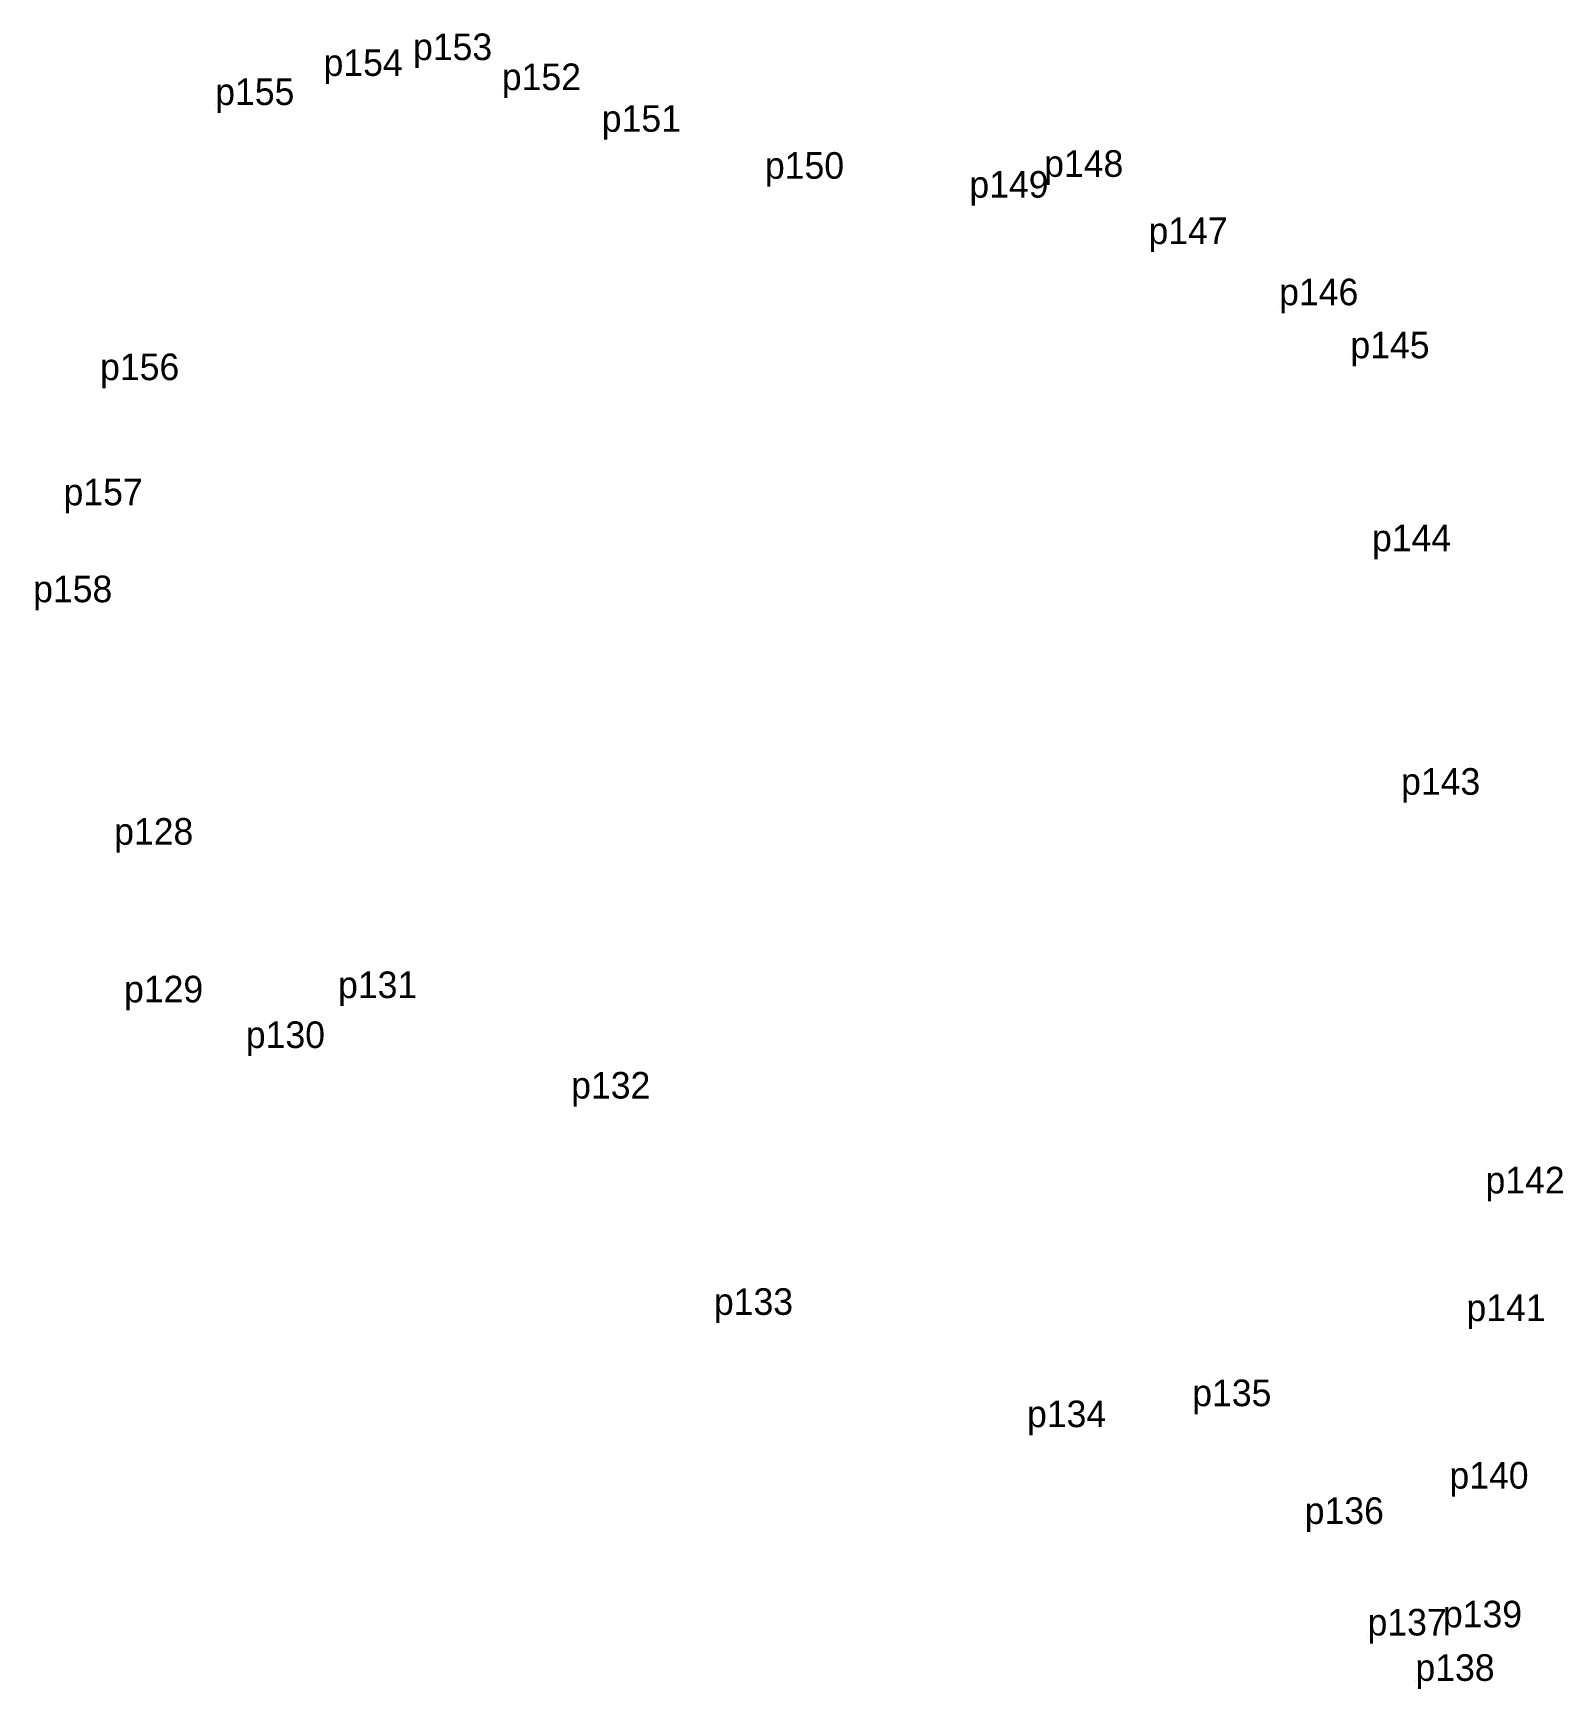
# Model space of a CAD drawing. Extents: x 543288 to 552498, y 1822776 to 1839668.
# Drawn here: x 548941.2 to 549044.7, y 1830977.8 to 1831089.8 of the extents above; entities that cross this region are included whole.
import ezdxf

# ---------------------------------------------------------------- set-up
doc = ezdxf.new("R2010")
doc.units = 0
doc.layers.add('Level 12', color=7, linetype='Continuous')
doc.layers.add('Level 7', color=7, linetype='Continuous')

msp = doc.modelspace()

# ---------------------------------------------------------------- texts
at = {"layer": 'Level 12'}
for s, p in [('p153', (548966.88, 1831088.02)), ('p154', (548960.83, 1831086.95)), ('p152', (548972.89, 1831085.99)), ('p155', (548953.5, 1831084.98)), ('p151', (548979.65, 1831083.17)), ('p150', (548990.69, 1831079.99)), ('p148', (549009.58, 1831080.12)), ('p149', (549004.52, 1831078.71)), ('p147', (549016.64, 1831075.57)), ('p146', (549025.48, 1831071.43)), ('p145', (549030.3, 1831067.84)), ('p156', (548945.71, 1831066.36)), ('p157', (548943.24, 1831057.89)), ('p144', (549031.76, 1831054.78)), ('p158', (548941.18, 1831051.33)), ('p143', (549033.73, 1831038.3)), ('p128', (548946.66, 1831034.92)), ('p131', (548961.81, 1831024.54)), ('p129', (548947.33, 1831024.25)), ('p130', (548955.57, 1831021.16)), ('p132', (548977.58, 1831017.74)), ('p142', (549039.44, 1831011.32)), ('p133', (548987.24, 1831003.1)), ('p141', (549038.15, 1831002.68)), ('p135', (549019.6, 1830996.92)), ('p134', (549008.42, 1830995.5)), ('p140', (549037, 1830991.34)), ('p136', (549027.21, 1830988.95)), ('p139', (549036.56, 1830981.95)), ('p137', (549031.46, 1830981.4)), ('p138', (549034.7, 1830978.33))]:
    msp.add_text(s, height=1.8, dxfattribs=at).set_placement(p)

# ---------------------------------------------------------------- linework, layer by layer
at = {"layer": 'Level 7'}
for p, q in [((548966.876, 1831088.021), (548966.876, 1831088.021)), ((548960.826, 1831086.946), (548960.826, 1831086.946)), ((548972.886, 1831085.986), (548972.886, 1831085.986)), ((548953.501, 1831084.983), (548953.501, 1831084.983)), ((548979.649, 1831083.17), (548979.649, 1831083.17)), ((549009.583, 1831080.124), (549009.583, 1831080.124)), ((548990.688, 1831079.988), (548990.688, 1831079.988)), ((549004.523, 1831078.713), (549004.523, 1831078.713)), ((549016.638, 1831075.573), (549016.638, 1831075.573)), ((549025.485, 1831071.434), (549025.485, 1831071.434)), ((549030.296, 1831067.835), (549030.296, 1831067.835)), ((548945.713, 1831066.357), (548945.713, 1831066.357)), ((548943.244, 1831057.887), (548943.244, 1831057.887)), ((549031.755, 1831054.78), (549031.755, 1831054.78)), ((548941.179, 1831051.326), (548941.179, 1831051.326)), ((549033.731, 1831038.299), (549033.731, 1831038.299)), ((548946.656, 1831034.919), (548946.656, 1831034.919)), ((548947.333, 1831024.249), (548947.333, 1831024.249)), ((548961.809, 1831024.543), (548961.809, 1831024.543)), ((548955.571, 1831021.158), (548955.571, 1831021.158)), ((548977.583, 1831017.741), (548977.583, 1831017.741)), ((549039.437, 1831011.322), (549039.437, 1831011.322)), ((548987.244, 1831003.105), (548987.244, 1831003.105)), ((549038.153, 1831002.682), (549038.153, 1831002.682)), ((549019.602, 1830996.918), (549019.602, 1830996.918)), ((549008.42, 1830995.501), (549008.42, 1830995.501)), ((549036.998, 1830991.341), (549036.998, 1830991.341)), ((549027.209, 1830988.951), (549027.209, 1830988.951)), ((549036.561, 1830981.949), (549036.561, 1830981.949)), ((549031.465, 1830981.396), (549031.465, 1830981.396)), ((549034.701, 1830978.328), (549034.701, 1830978.328))]:
    msp.add_line(p, q, dxfattribs=at)

msp.set_redraw_order([(e.dxf.handle, doc.entitydb.next_handle()) for e in msp.query("TEXT MTEXT ATTDEF DIMENSION ARC_DIMENSION")])  # texts and dimensions are drawn at this point

doc.saveas('drawing.dxf')
